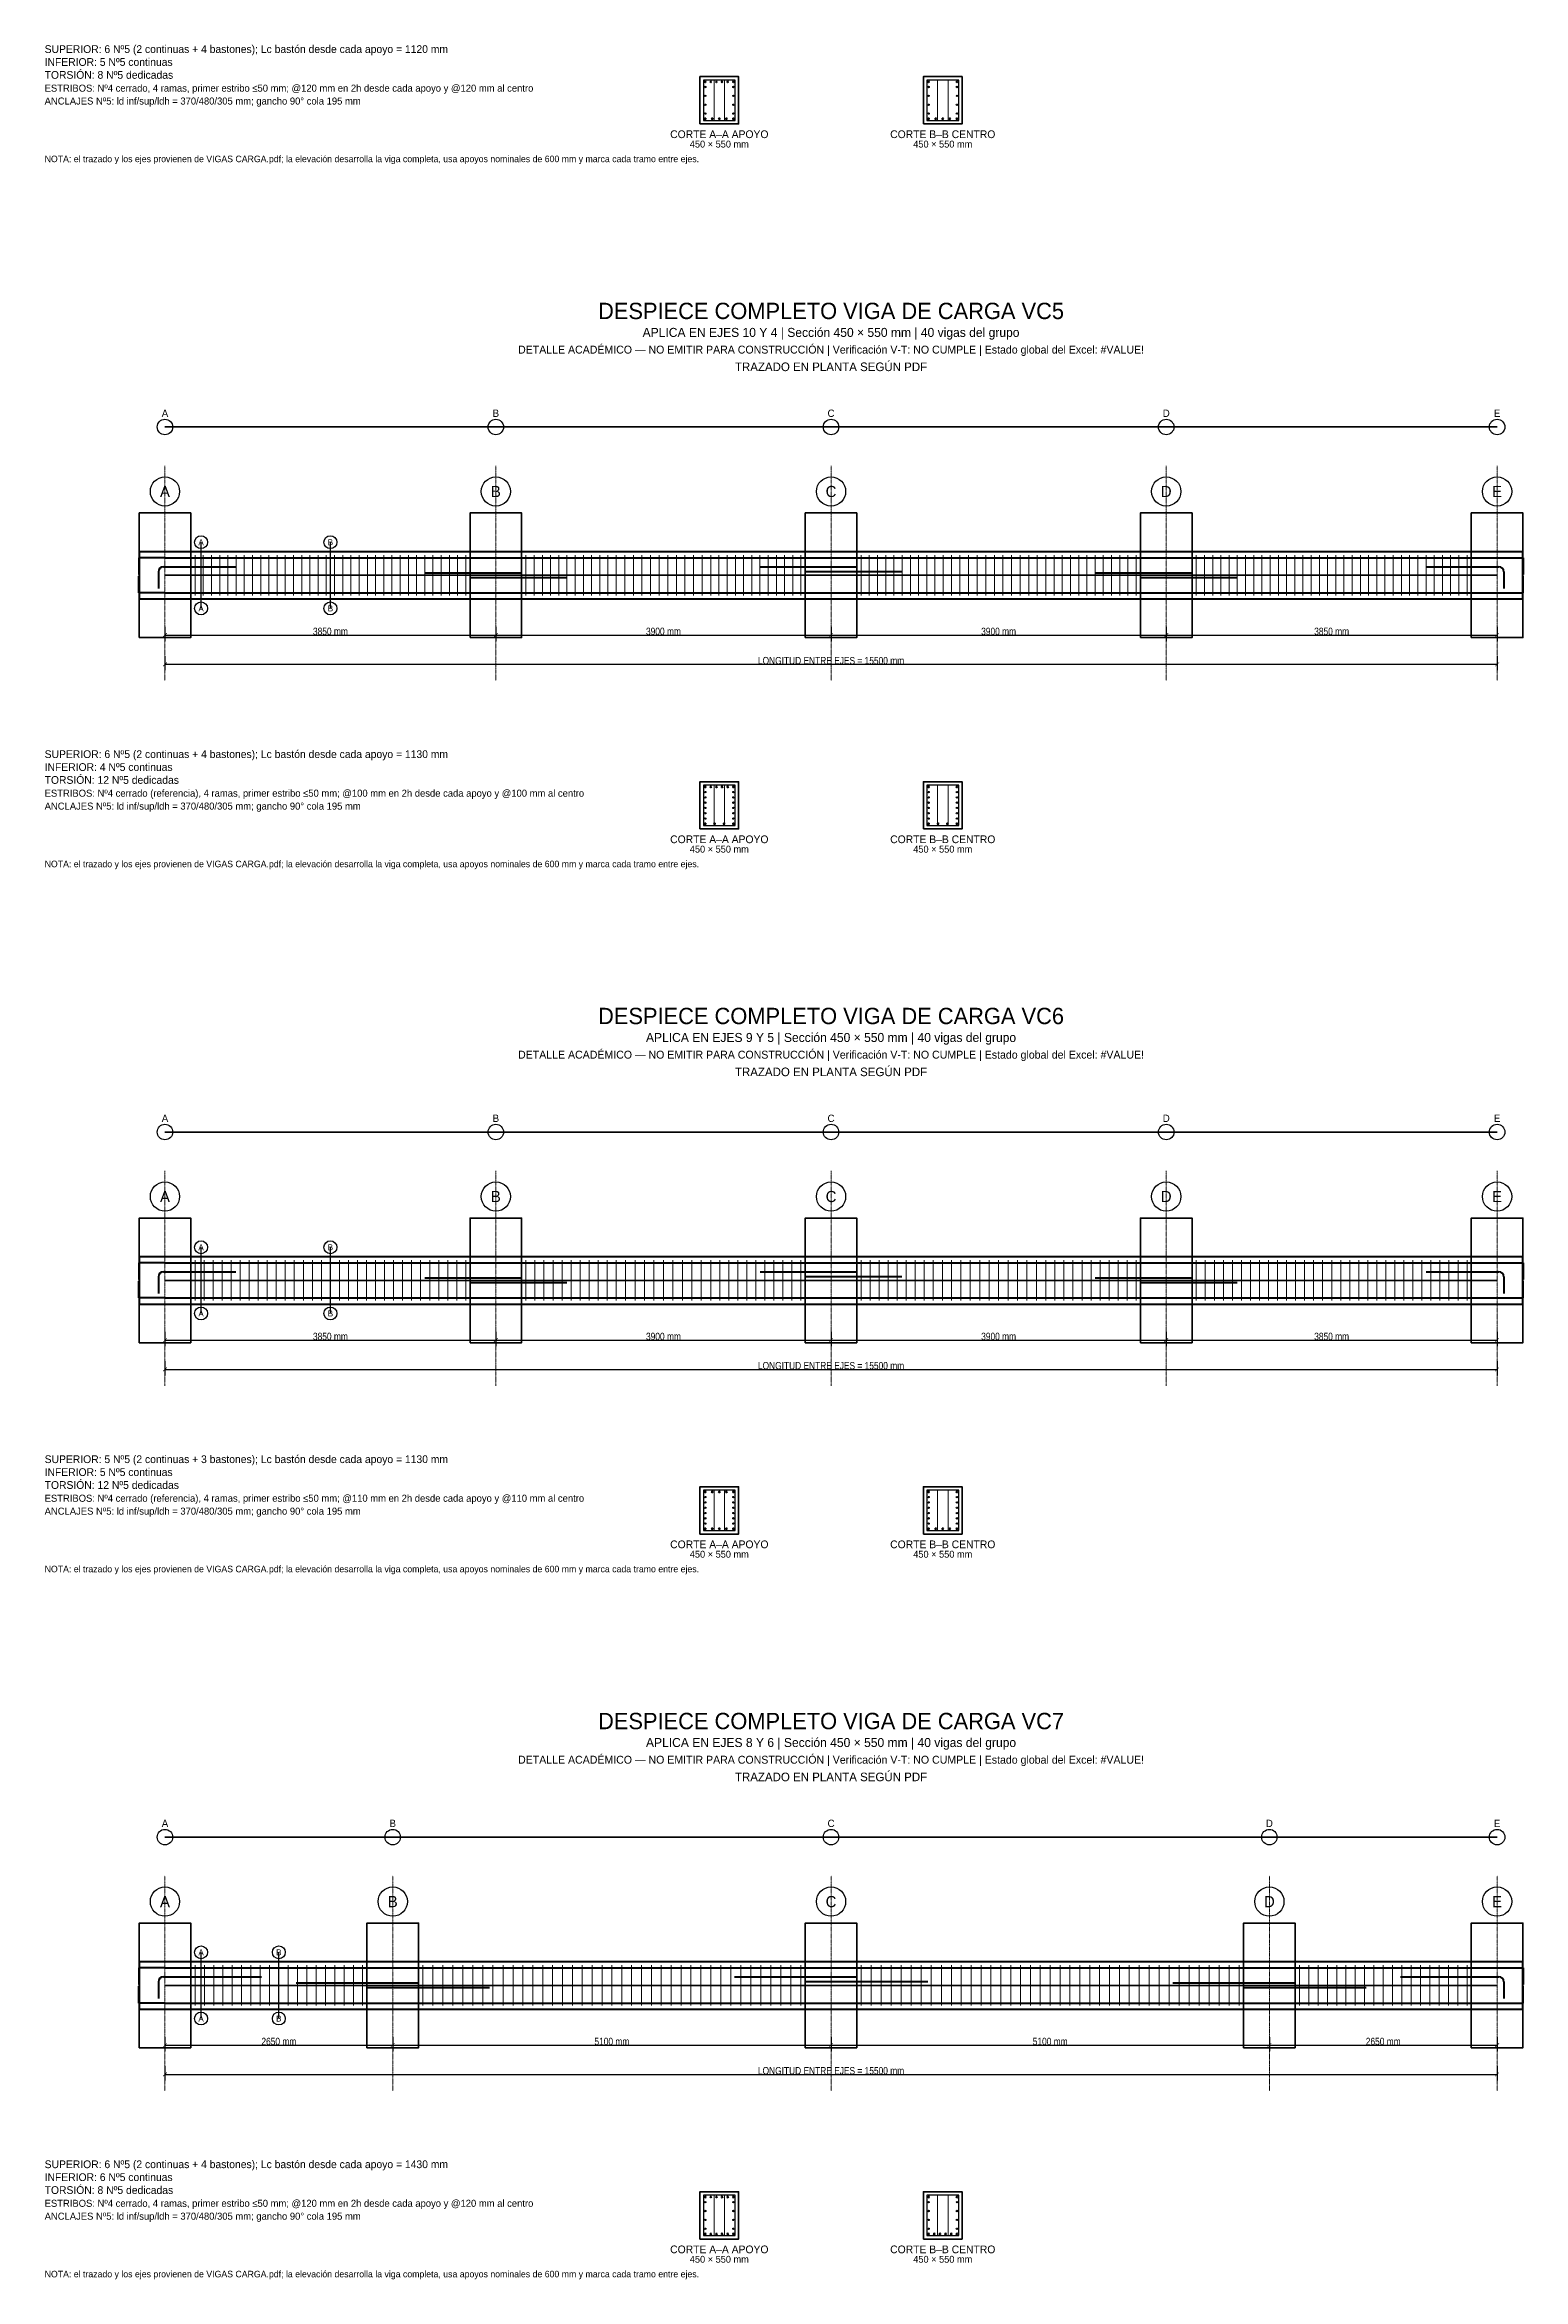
# Model space of a CAD drawing. Header units: millimetres. Extents: x 350 to 17620, y -49043 to 6748.
# Drawn here: x 350 to 17555, y -49043 to -23054 of the extents above; entities that cross this region are included whole.
import ezdxf
from ezdxf.enums import TextEntityAlignment as Align

# ---------------------------------------------------------------- set-up
doc = ezdxf.new("R2010")
doc.units = ezdxf.units.MM
doc.linetypes.add('CENTER', pattern=[5.08, 3.175, -0.635, 0.635, -0.635])
for name, color, linetype in [('COLUMNAS', 7, 'Continuous'), ('CORTES', 7, 'Continuous'), ('COTAS', 7, 'Continuous'), ('EJES', 7, 'Continuous'), ('ESTRIBOS', 7, 'Continuous'), ('REF_INF', 7, 'Continuous'), ('REF_SUP_BASTON', 7, 'Continuous'), ('REF_SUP_CONT', 7, 'Continuous'), ('REF_TORSION', 7, 'Continuous'), ('TEXTO', 7, 'Continuous'), ('TRAZADO_PLANTA', 7, 'Continuous'), ('VIGA', 7, 'Continuous')]:
    doc.layers.add(name, color=color, linetype=linetype)
doc.styles.add('OpenSansCondensed-Light', font='OpenSansCondensed-Light.ttf')
doc.dimstyles.new('EZDXF', dxfattribs={"dimtxt": 0.25, "dimasz": 0.175, "dimexe": 0.375, "dimexo": 0.125, "dimgap": 0.1, "dimtad": 1, "dimlfac": 100, "dimzin": 12, "dimdsep": 46, "dimtxsty": 'OpenSansCondensed-Light', "dimblk": 'ARCHTICK', "dimcen": 2.5, "dimazin": 3, "dimtfac": 0.5, "dimtmove": 2, "dimatfit": 3})

msp = doc.modelspace()

# ---------------------------------------------------------------- texts
at = {"layer": 'CORTES', "color": 7}
for s, height, p in [('CORTE A–A APOYO', 90, (8200, -24095)), ('CORTE B–B CENTRO', 90, (10800, -24095)), ('A', 70, (2170, -28840)), ('B', 70, (3675, -28840)), ('A', 70, (2170, -29610)), ('B', 70, (3675, -29610)), ('CORTE A–A APOYO', 90, (8200, -32295)), ('CORTE B–B CENTRO', 90, (10800, -32295)), ('A', 70, (2170, -37040)), ('B', 70, (3675, -37040)), ('A', 70, (2170, -37810)), ('B', 70, (3675, -37810)), ('CORTE A–A APOYO', 90, (8200, -40495)), ('CORTE B–B CENTRO', 90, (10800, -40495)), ('A', 70, (2170, -45240)), ('B', 70, (3075, -45240)), ('A', 70, (2170, -46010)), ('B', 70, (3075, -46010)), ('CORTE A–A APOYO', 90, (8200, -48695)), ('CORTE B–B CENTRO', 90, (10800, -48695))]:
    msp.add_text(s, height=height, dxfattribs=at).set_placement(p, align=Align.MIDDLE_CENTER)
at = {"layer": 'EJES', "color": 7}
for s, p in [('A', (1750, -28250)), ('B', (5600, -28250)), ('C', (9500, -28250)), ('D', (13400, -28250)), ('E', (17250, -28250)), ('C', (9500, -36450)), ('A', (1750, -36450)), ('B', (5600, -36450)), ('D', (13400, -36450)), ('E', (17250, -36450)), ('A', (1750, -44650)), ('B', (4400, -44650)), ('C', (9500, -44650)), ('D', (14600, -44650)), ('E', (17250, -44650))]:
    msp.add_text(s, height=130, dxfattribs=at).set_placement(p, align=Align.MIDDLE_CENTER)
at = {"layer": 'ESTRIBOS', "color": 7}
for s, p in [('ESTRIBOS: Nº4 cerrado, 4 ramas, primer estribo ≤50 mm; @120 mm en 2h desde cada apoyo y @120 mm al centro', (350, -23600)), ('ESTRIBOS: Nº4 cerrado (referencia), 4 ramas, primer estribo ≤50 mm; @100 mm en 2h desde cada apoyo y @100 mm al centro', (350, -31800)), ('ESTRIBOS: Nº4 cerrado (referencia), 4 ramas, primer estribo ≤50 mm; @110 mm en 2h desde cada apoyo y @110 mm al centro', (350, -40000)), ('ESTRIBOS: Nº4 cerrado, 4 ramas, primer estribo ≤50 mm; @120 mm en 2h desde cada apoyo y @120 mm al centro', (350, -48200))]:
    msp.add_text(s, height=82, dxfattribs=at).set_placement(p)
at = {"layer": 'REF_INF', "color": 7}
for s, p in [('INFERIOR: 5 Nº5 continuas', (350, -23300)), ('INFERIOR: 4 Nº5 continuas', (350, -31500)), ('INFERIOR: 5 Nº5 continuas', (350, -39700)), ('INFERIOR: 6 Nº5 continuas', (350, -47900))]:
    msp.add_text(s, height=90, dxfattribs=at).set_placement(p)
at = {"layer": 'REF_SUP_CONT', "color": 7}
for s, p in [('SUPERIOR: 6 Nº5 (2 continuas + 4 bastones); Lc bastón desde cada apoyo = 1120 mm', (350, -23150)), ('SUPERIOR: 6 Nº5 (2 continuas + 4 bastones); Lc bastón desde cada apoyo = 1130 mm', (350, -31350)), ('SUPERIOR: 5 Nº5 (2 continuas + 3 bastones); Lc bastón desde cada apoyo = 1130 mm', (350, -39550)), ('SUPERIOR: 6 Nº5 (2 continuas + 4 bastones); Lc bastón desde cada apoyo = 1430 mm', (350, -47750))]:
    msp.add_text(s, height=90, dxfattribs=at).set_placement(p)
at = {"layer": 'REF_TORSION', "color": 7}
for s, p in [('TORSIÓN: 8 Nº5 dedicadas', (350, -23450)), ('TORSIÓN: 12 Nº5 dedicadas', (350, -31650)), ('TORSIÓN: 12 Nº5 dedicadas', (350, -39850)), ('TORSIÓN: 8 Nº5 dedicadas', (350, -48050))]:
    msp.add_text(s, height=90, dxfattribs=at).set_placement(p)
at = {"layer": 'TEXTO', "color": 7}
for s, height, p in [('ANCLAJES Nº5: ld inf/sup/ldh = 370/480/305 mm; gancho 90° cola 195 mm', 82, (350, -23750)), ('NOTA: el trazado y los ejes provienen de VIGAS CARGA.pdf; la elevación desarrolla la viga completa, usa apoyos nominales de 600 mm y marca cada tramo entre ejes.', 76, (350, -24420)), ('ANCLAJES Nº5: ld inf/sup/ldh = 370/480/305 mm; gancho 90° cola 195 mm', 82, (350, -31950)), ('NOTA: el trazado y los ejes provienen de VIGAS CARGA.pdf; la elevación desarrolla la viga completa, usa apoyos nominales de 600 mm y marca cada tramo entre ejes.', 76, (350, -32620)), ('ANCLAJES Nº5: ld inf/sup/ldh = 370/480/305 mm; gancho 90° cola 195 mm', 82, (350, -40150)), ('NOTA: el trazado y los ejes provienen de VIGAS CARGA.pdf; la elevación desarrolla la viga completa, usa apoyos nominales de 600 mm y marca cada tramo entre ejes.', 76, (350, -40820)), ('ANCLAJES Nº5: ld inf/sup/ldh = 370/480/305 mm; gancho 90° cola 195 mm', 82, (350, -48350)), ('NOTA: el trazado y los ejes provienen de VIGAS CARGA.pdf; la elevación desarrolla la viga completa, usa apoyos nominales de 600 mm y marca cada tramo entre ejes.', 76, (350, -49020))]:
    msp.add_text(s, height=height, dxfattribs=at).set_placement(p)
for s, height, p in [('450 × 550 mm', 80, (8200, -24210)), ('450 × 550 mm', 80, (10800, -24210)), ('DESPIECE COMPLETO VIGA DE CARGA VC5', 190, (9500, -26150)), ('APLICA EN EJES 10 Y 4 | Sección 450 × 550 mm | 40 vigas del grupo', 105, (9500, -26400)), ('DETALLE ACADÉMICO — NO EMITIR PARA CONSTRUCCIÓN | Verificación V-T: NO CUMPLE | Estado global del Excel: #VALUE!', 92, (9500, -26600)), ('450 × 550 mm', 80, (8200, -32410)), ('450 × 550 mm', 80, (10800, -32410)), ('DESPIECE COMPLETO VIGA DE CARGA VC6', 190, (9500, -34350)), ('APLICA EN EJES 9 Y 5 | Sección 450 × 550 mm | 40 vigas del grupo', 105, (9500, -34600)), ('DETALLE ACADÉMICO — NO EMITIR PARA CONSTRUCCIÓN | Verificación V-T: NO CUMPLE | Estado global del Excel: #VALUE!', 92, (9500, -34800)), ('450 × 550 mm', 80, (8200, -40610)), ('450 × 550 mm', 80, (10800, -40610)), ('DESPIECE COMPLETO VIGA DE CARGA VC7', 190, (9500, -42550)), ('APLICA EN EJES 8 Y 6 | Sección 450 × 550 mm | 40 vigas del grupo', 105, (9500, -42800)), ('DETALLE ACADÉMICO — NO EMITIR PARA CONSTRUCCIÓN | Verificación V-T: NO CUMPLE | Estado global del Excel: #VALUE!', 92, (9500, -43000)), ('450 × 550 mm', 80, (8200, -48810)), ('450 × 550 mm', 80, (10800, -48810))]:
    msp.add_text(s, height=height, dxfattribs=at).set_placement(p, align=Align.MIDDLE_CENTER)
at = {"layer": 'TRAZADO_PLANTA', "color": 7}
for s, height, p in [('TRAZADO EN PLANTA SEGÚN PDF', 100, (9500, -26800)), ('A', 85, (1750, -27340)), ('B', 85, (5600, -27340)), ('C', 85, (9500, -27340)), ('D', 85, (13400, -27340)), ('E', 85, (17250, -27340)), ('TRAZADO EN PLANTA SEGÚN PDF', 100, (9500, -35000)), ('A', 85, (1750, -35540)), ('B', 85, (5600, -35540)), ('C', 85, (9500, -35540)), ('D', 85, (13400, -35540)), ('E', 85, (17250, -35540)), ('TRAZADO EN PLANTA SEGÚN PDF', 100, (9500, -43200)), ('A', 85, (1750, -43740)), ('B', 85, (4400, -43740)), ('C', 85, (9500, -43740)), ('D', 85, (14600, -43740)), ('E', 85, (17250, -43740))]:
    msp.add_text(s, height=height, dxfattribs=at).set_placement(p, align=Align.MIDDLE_CENTER)

# ---------------------------------------------------------------- blocks, each defined once
blk = doc.blocks.new('_ARCHTICK')
at = {"color": 0, "linetype": 'BYBLOCK', "const_width": 0.15}
blk.add_lwpolyline([(-0.5, -0.5), (0.5, 0.5)], dxfattribs=at)

# ---------------------------------------------------------------- dimensions: what is measured, and where the dimension line sits
at = {"layer": 'COTAS'}
for base, p1, p2, text in [((1750, -29920), (1750, -29800), (5600, -29800), '3850 mm'), ((1750, -30260), (1750, -30140), (17250, -30140), 'LONGITUD ENTRE EJES = 15500 mm'), ((5600, -29920), (5600, -29800), (9500, -29800), '3900 mm'), ((9500, -29920), (9500, -29800), (13400, -29800), '3900 mm'), ((13400, -29920), (13400, -29800), (17250, -29800), '3850 mm'), ((1750, -38120), (1750, -38000), (5600, -38000), '3850 mm'), ((1750, -38460), (1750, -38340), (17250, -38340), 'LONGITUD ENTRE EJES = 15500 mm'), ((5600, -38120), (5600, -38000), (9500, -38000), '3900 mm'), ((9500, -38120), (9500, -38000), (13400, -38000), '3900 mm'), ((13400, -38120), (13400, -38000), (17250, -38000), '3850 mm'), ((1750, -46320), (1750, -46200), (4400, -46200), '2650 mm'), ((1750, -46660), (1750, -46540), (17250, -46540), 'LONGITUD ENTRE EJES = 15500 mm'), ((4400, -46320), (4400, -46200), (9500, -46200), '5100 mm'), ((9500, -46320), (9500, -46200), (14600, -46200), '5100 mm'), ((14600, -46320), (14600, -46200), (17250, -46200), '2650 mm')]:
    msp.add_linear_dim(base=base, p1=p1, p2=p2, text=text, dimstyle='EZDXF', override={"dimtxt": 85, "dimasz": 45, "dimexe": 70, "dimexo": 25, "dimtad": 1, "dimclrd": 7, "dimclre": 7, "dimclrt": 7}, dxfattribs=at).render()

# ---------------------------------------------------------------- linework, layer by layer
at = {"layer": 'COLUMNAS', "color": 7, "lineweight": 35}
for points in [[(1450, -29950), (2050, -29950), (2050, -28500), (1450, -28500)], [(5300, -29950), (5900, -29950), (5900, -28500), (5300, -28500)], [(9200, -29950), (9800, -29950), (9800, -28500), (9200, -28500)], [(13100, -29950), (13700, -29950), (13700, -28500), (13100, -28500)], [(16950, -29950), (17550, -29950), (17550, -28500), (16950, -28500)], [(1450, -38150), (2050, -38150), (2050, -36700), (1450, -36700)], [(5300, -38150), (5900, -38150), (5900, -36700), (5300, -36700)], [(9200, -38150), (9800, -38150), (9800, -36700), (9200, -36700)], [(13100, -38150), (13700, -38150), (13700, -36700), (13100, -36700)], [(16950, -38150), (17550, -38150), (17550, -36700), (16950, -36700)], [(1450, -46350), (2050, -46350), (2050, -44900), (1450, -44900)], [(4100, -46350), (4700, -46350), (4700, -44900), (4100, -44900)], [(9200, -46350), (9800, -46350), (9800, -44900), (9200, -44900)], [(14300, -46350), (14900, -46350), (14900, -44900), (14300, -44900)], [(16950, -46350), (17550, -46350), (17550, -44900), (16950, -44900)]]:
    msp.add_lwpolyline(points, close=True, dxfattribs=at)
at = {"layer": 'CORTES', "color": 7, "lineweight": 25}
for p, q in [((2170, -29610), (2170, -28840)), ((3675, -29610), (3675, -28840)), ((2170, -37810), (2170, -37040)), ((3675, -37810), (3675, -37040)), ((2170, -46010), (2170, -45240)), ((3075, -46010), (3075, -45240))]:
    msp.add_line(p, q, dxfattribs=at)
for centre in [(2170, -28840), (3675, -28840), (2170, -29610), (3675, -29610), (2170, -37040), (3675, -37040), (2170, -37810), (3675, -37810), (2170, -45240), (3075, -45240), (2170, -46010), (3075, -46010)]:
    msp.add_circle(centre, 75, dxfattribs=at)
at = {"layer": 'EJES', "color": 7, "linetype": 'CENTER', "lineweight": 18}
for p, q in [((1750, -30450), (1750, -27950)), ((5600, -30450), (5600, -27950)), ((9500, -30450), (9500, -27950)), ((13400, -30450), (13400, -27950)), ((17250, -30450), (17250, -27950)), ((1750, -38650), (1750, -36150)), ((5600, -38650), (5600, -36150)), ((9500, -38650), (9500, -36150)), ((13400, -38650), (13400, -36150)), ((17250, -38650), (17250, -36150)), ((1750, -46850), (1750, -44350)), ((4400, -46850), (4400, -44350)), ((9500, -46850), (9500, -44350)), ((14600, -46850), (14600, -44350)), ((17250, -46850), (17250, -44350))]:
    msp.add_line(p, q, dxfattribs=at)
at = {"layer": 'EJES', "color": 7, "lineweight": 25}
for centre in [(1750, -28250), (5600, -28250), (9500, -28250), (13400, -28250), (17250, -28250), (1750, -36450), (5600, -36450), (9500, -36450), (13400, -36450), (17250, -36450), (1750, -44650), (4400, -44650), (9500, -44650), (14600, -44650), (17250, -44650)]:
    msp.add_circle(centre, 170, dxfattribs=at)
at = {"layer": 'ESTRIBOS', "color": 7, "lineweight": 20}
for p, q in [((8138.33333, -23935), (8138.33333, -23465)), ((8261.66667, -23935), (8261.66667, -23465)), ((10738.33333, -23935), (10738.33333, -23465)), ((10861.66667, -23935), (10861.66667, -23465)), ((8138.33333, -32135), (8138.33333, -31665)), ((8261.66667, -32135), (8261.66667, -31665)), ((10738.33333, -32135), (10738.33333, -31665)), ((10861.66667, -32135), (10861.66667, -31665)), ((8138.33333, -40335), (8138.33333, -39865)), ((8261.66667, -40335), (8261.66667, -39865)), ((10738.33333, -40335), (10738.33333, -39865)), ((10861.66667, -40335), (10861.66667, -39865)), ((8138.33333, -48535), (8138.33333, -48065)), ((8261.66667, -48535), (8261.66667, -48065)), ((10738.33333, -48535), (10738.33333, -48065)), ((10861.66667, -48535), (10861.66667, -48065))]:
    msp.add_line(p, q, dxfattribs=at)
at = {"layer": 'ESTRIBOS', "color": 7, "lineweight": 15}
for p, q in [((2100, -29460), (2100, -28990)), ((2195.45455, -29460), (2195.45455, -28990)), ((2290.90909, -29460), (2290.90909, -28990)), ((2386.36364, -29460), (2386.36364, -28990)), ((2481.81818, -29460), (2481.81818, -28990)), ((2577.27273, -29460), (2577.27273, -28990)), ((2672.72727, -29460), (2672.72727, -28990)), ((2768.18182, -29460), (2768.18182, -28990)), ((2863.63636, -29460), (2863.63636, -28990)), ((2959.09091, -29460), (2959.09091, -28990)), ((3054.54545, -29460), (3054.54545, -28990)), ((3150, -29460), (3150, -28990)), ((3245.45455, -29460), (3245.45455, -28990)), ((3340.90909, -29460), (3340.90909, -28990)), ((3436.36364, -29460), (3436.36364, -28990)), ((3531.81818, -29460), (3531.81818, -28990)), ((3627.27273, -29460), (3627.27273, -28990)), ((3722.72727, -29460), (3722.72727, -28990)), ((3818.18182, -29460), (3818.18182, -28990)), ((3913.63636, -29460), (3913.63636, -28990)), ((4009.09091, -29460), (4009.09091, -28990)), ((4104.54546, -29460), (4104.54546, -28990)), ((4200, -29460), (4200, -28990)), ((4295.45454, -29460), (4295.45454, -28990)), ((4390.90909, -29460), (4390.90909, -28990)), ((4486.36364, -29460), (4486.36364, -28990)), ((4581.81818, -29460), (4581.81818, -28990)), ((4677.27273, -29460), (4677.27273, -28990)), ((4772.72727, -29460), (4772.72727, -28990)), ((4868.18182, -29460), (4868.18182, -28990)), ((4963.63636, -29460), (4963.63636, -28990)), ((5059.09091, -29460), (5059.09091, -28990)), ((5154.54546, -29460), (5154.54546, -28990)), ((5250, -29460), (5250, -28990)), ((5950, -29460), (5950, -28990)), ((6045.45454, -29460), (6045.45454, -28990)), ((6140.90909, -29460), (6140.90909, -28990)), ((6236.36364, -29460), (6236.36364, -28990)), ((6331.81818, -29460), (6331.81818, -28990)), ((6427.27273, -29460), (6427.27273, -28990)), ((6522.72727, -29460), (6522.72727, -28990)), ((6618.18182, -29460), (6618.18182, -28990)), ((6713.63636, -29460), (6713.63636, -28990)), ((6809.09091, -29460), (6809.09091, -28990)), ((6904.54546, -29460), (6904.54546, -28990)), ((7000, -29460), (7000, -28990)), ((7100, -29460), (7100, -28990)), ((7200, -29460), (7200, -28990)), ((7300, -29460), (7300, -28990)), ((7400, -29460), (7400, -28990)), ((7500, -29460), (7500, -28990)), ((7600, -29460), (7600, -28990)), ((7700, -29460), (7700, -28990)), ((7800, -29460), (7800, -28990)), ((7900, -29460), (7900, -28990)), ((8000, -29460), (8000, -28990)), ((8100, -29460), (8100, -28990)), ((8195.45455, -29460), (8195.45455, -28990)), ((8290.90909, -29460), (8290.90909, -28990)), ((8386.36364, -29460), (8386.36364, -28990)), ((8481.81818, -29460), (8481.81818, -28990)), ((8577.27273, -29460), (8577.27273, -28990)), ((8672.72727, -29460), (8672.72727, -28990)), ((8768.18182, -29460), (8768.18182, -28990)), ((8863.63636, -29460), (8863.63636, -28990)), ((8959.09091, -29460), (8959.09091, -28990)), ((9054.54545, -29460), (9054.54545, -28990)), ((9150, -29460), (9150, -28990)), ((9850, -29460), (9850, -28990)), ((9945.45455, -29460), (9945.45455, -28990)), ((10040.90909, -29460), (10040.90909, -28990)), ((10136.36364, -29460), (10136.36364, -28990)), ((10231.81818, -29460), (10231.81818, -28990)), ((10327.27273, -29460), (10327.27273, -28990)), ((10422.72727, -29460), (10422.72727, -28990)), ((10518.18182, -29460), (10518.18182, -28990)), ((10613.63636, -29460), (10613.63636, -28990)), ((10709.09091, -29460), (10709.09091, -28990)), ((10804.54545, -29460), (10804.54545, -28990)), ((10900, -29460), (10900, -28990)), ((11000, -29460), (11000, -28990)), ((11100, -29460), (11100, -28990)), ((11200, -29460), (11200, -28990)), ((11300, -29460), (11300, -28990)), ((11400, -29460), (11400, -28990)), ((11500, -29460), (11500, -28990)), ((11600, -29460), (11600, -28990)), ((11700, -29460), (11700, -28990)), ((11800, -29460), (11800, -28990)), ((11900, -29460), (11900, -28990)), ((12000, -29460), (12000, -28990)), ((12095.45455, -29460), (12095.45455, -28990)), ((12190.90909, -29460), (12190.90909, -28990)), ((12286.36364, -29460), (12286.36364, -28990)), ((12381.81818, -29460), (12381.81818, -28990)), ((12477.27273, -29460), (12477.27273, -28990)), ((12572.72727, -29460), (12572.72727, -28990)), ((12668.18182, -29460), (12668.18182, -28990)), ((12763.63636, -29460), (12763.63636, -28990)), ((12859.09091, -29460), (12859.09091, -28990)), ((12954.54545, -29460), (12954.54545, -28990)), ((13050, -29460), (13050, -28990)), ((13750, -29460), (13750, -28990)), ((13845.45455, -29460), (13845.45455, -28990)), ((13940.90909, -29460), (13940.90909, -28990)), ((14036.36364, -29460), (14036.36364, -28990)), ((14131.81818, -29460), (14131.81818, -28990)), ((14227.27273, -29460), (14227.27273, -28990)), ((14322.72727, -29460), (14322.72727, -28990)), ((14418.18182, -29460), (14418.18182, -28990)), ((14513.63636, -29460), (14513.63636, -28990)), ((14609.09091, -29460), (14609.09091, -28990)), ((14704.54545, -29460), (14704.54545, -28990)), ((14800, -29460), (14800, -28990)), ((14895.45455, -29460), (14895.45455, -28990)), ((14990.90909, -29460), (14990.90909, -28990)), ((15086.36364, -29460), (15086.36364, -28990)), ((15181.81818, -29460), (15181.81818, -28990)), ((15277.27273, -29460), (15277.27273, -28990)), ((15372.72727, -29460), (15372.72727, -28990)), ((15468.18182, -29460), (15468.18182, -28990)), ((15563.63636, -29460), (15563.63636, -28990)), ((15659.09091, -29460), (15659.09091, -28990)), ((15754.54545, -29460), (15754.54545, -28990)), ((15850, -29460), (15850, -28990)), ((15945.45455, -29460), (15945.45455, -28990)), ((16040.90909, -29460), (16040.90909, -28990)), ((16136.36364, -29460), (16136.36364, -28990)), ((16231.81818, -29460), (16231.81818, -28990)), ((16327.27273, -29460), (16327.27273, -28990)), ((16422.72727, -29460), (16422.72727, -28990)), ((16518.18182, -29460), (16518.18182, -28990)), ((16613.63636, -29460), (16613.63636, -28990)), ((16709.09091, -29460), (16709.09091, -28990)), ((16804.54545, -29460), (16804.54545, -28990)), ((16900, -29460), (16900, -28990)), ((2100, -37660), (2100, -37190)), ((2205, -37660), (2205, -37190)), ((2310, -37660), (2310, -37190)), ((2415, -37660), (2415, -37190)), ((2520, -37660), (2520, -37190)), ((2625, -37660), (2625, -37190)), ((2730, -37660), (2730, -37190)), ((2835, -37660), (2835, -37190)), ((2940, -37660), (2940, -37190)), ((3045, -37660), (3045, -37190)), ((3150, -37660), (3150, -37190)), ((3255, -37660), (3255, -37190)), ((3360, -37660), (3360, -37190)), ((3465, -37660), (3465, -37190)), ((3570, -37660), (3570, -37190)), ((3675, -37660), (3675, -37190)), ((3780, -37660), (3780, -37190)), ((3885, -37660), (3885, -37190)), ((3990, -37660), (3990, -37190)), ((4095, -37660), (4095, -37190)), ((4200, -37660), (4200, -37190)), ((4305, -37660), (4305, -37190)), ((4410, -37660), (4410, -37190)), ((4515, -37660), (4515, -37190)), ((4620, -37660), (4620, -37190)), ((4725, -37660), (4725, -37190)), ((4830, -37660), (4830, -37190)), ((4935, -37660), (4935, -37190)), ((5040, -37660), (5040, -37190)), ((5145, -37660), (5145, -37190)), ((5250, -37660), (5250, -37190)), ((5950, -37660), (5950, -37190)), ((6055, -37660), (6055, -37190)), ((6160, -37660), (6160, -37190)), ((6265, -37660), (6265, -37190)), ((6370, -37660), (6370, -37190)), ((6475, -37660), (6475, -37190)), ((6580, -37660), (6580, -37190)), ((6685, -37660), (6685, -37190)), ((6790, -37660), (6790, -37190)), ((6895, -37660), (6895, -37190)), ((7000, -37660), (7000, -37190)), ((7110, -37660), (7110, -37190)), ((7220, -37660), (7220, -37190)), ((7330, -37660), (7330, -37190)), ((7440, -37660), (7440, -37190)), ((7550, -37660), (7550, -37190)), ((7660, -37660), (7660, -37190)), ((7770, -37660), (7770, -37190)), ((7880, -37660), (7880, -37190)), ((7990, -37660), (7990, -37190)), ((8100, -37660), (8100, -37190)), ((8205, -37660), (8205, -37190)), ((8310, -37660), (8310, -37190)), ((8415, -37660), (8415, -37190)), ((8520, -37660), (8520, -37190)), ((8625, -37660), (8625, -37190)), ((8730, -37660), (8730, -37190)), ((8835, -37660), (8835, -37190)), ((8940, -37660), (8940, -37190)), ((9045, -37660), (9045, -37190)), ((9150, -37660), (9150, -37190)), ((9850, -37660), (9850, -37190)), ((9955, -37660), (9955, -37190)), ((10060, -37660), (10060, -37190)), ((10165, -37660), (10165, -37190)), ((10270, -37660), (10270, -37190)), ((10375, -37660), (10375, -37190)), ((10480, -37660), (10480, -37190)), ((10585, -37660), (10585, -37190)), ((10690, -37660), (10690, -37190)), ((10795, -37660), (10795, -37190)), ((10900, -37660), (10900, -37190)), ((11010, -37660), (11010, -37190)), ((11120, -37660), (11120, -37190)), ((11230, -37660), (11230, -37190)), ((11340, -37660), (11340, -37190)), ((11450, -37660), (11450, -37190)), ((11560, -37660), (11560, -37190)), ((11670, -37660), (11670, -37190)), ((11780, -37660), (11780, -37190)), ((11890, -37660), (11890, -37190)), ((12000, -37660), (12000, -37190)), ((12105, -37660), (12105, -37190)), ((12210, -37660), (12210, -37190)), ((12315, -37660), (12315, -37190)), ((12420, -37660), (12420, -37190)), ((12525, -37660), (12525, -37190)), ((12630, -37660), (12630, -37190)), ((12735, -37660), (12735, -37190)), ((12840, -37660), (12840, -37190)), ((12945, -37660), (12945, -37190)), ((13050, -37660), (13050, -37190)), ((13750, -37660), (13750, -37190)), ((13855, -37660), (13855, -37190)), ((13960, -37660), (13960, -37190)), ((14065, -37660), (14065, -37190)), ((14170, -37660), (14170, -37190)), ((14275, -37660), (14275, -37190)), ((14380, -37660), (14380, -37190)), ((14485, -37660), (14485, -37190)), ((14590, -37660), (14590, -37190)), ((14695, -37660), (14695, -37190)), ((14800, -37660), (14800, -37190)), ((14905, -37660), (14905, -37190)), ((15010, -37660), (15010, -37190)), ((15115, -37660), (15115, -37190)), ((15220, -37660), (15220, -37190)), ((15325, -37660), (15325, -37190)), ((15430, -37660), (15430, -37190)), ((15535, -37660), (15535, -37190)), ((15640, -37660), (15640, -37190)), ((15745, -37660), (15745, -37190)), ((15850, -37660), (15850, -37190)), ((15955, -37660), (15955, -37190)), ((16060, -37660), (16060, -37190)), ((16165, -37660), (16165, -37190)), ((16270, -37660), (16270, -37190)), ((16375, -37660), (16375, -37190)), ((16480, -37660), (16480, -37190)), ((16585, -37660), (16585, -37190)), ((16690, -37660), (16690, -37190)), ((16795, -37660), (16795, -37190)), ((16900, -37660), (16900, -37190)), ((2100, -45860), (2100, -45390)), ((2208.33333, -45860), (2208.33333, -45390)), ((2316.66667, -45860), (2316.66667, -45390)), ((2425, -45860), (2425, -45390)), ((2533.33333, -45860), (2533.33333, -45390)), ((2641.66667, -45860), (2641.66667, -45390)), ((2750, -45860), (2750, -45390)), ((2858.33333, -45860), (2858.33333, -45390)), ((2966.66667, -45860), (2966.66667, -45390)), ((3075, -45860), (3075, -45390)), ((3183.33333, -45860), (3183.33333, -45390)), ((3291.66667, -45860), (3291.66667, -45390)), ((3400, -45860), (3400, -45390)), ((3508.33333, -45860), (3508.33333, -45390)), ((3616.66667, -45860), (3616.66667, -45390)), ((3725, -45860), (3725, -45390)), ((3833.33333, -45860), (3833.33333, -45390)), ((3941.66667, -45860), (3941.66667, -45390)), ((4050, -45860), (4050, -45390)), ((4750, -45860), (4750, -45390)), ((4866.66667, -45860), (4866.66667, -45390)), ((4983.33333, -45860), (4983.33333, -45390)), ((5100, -45860), (5100, -45390)), ((5216.66667, -45860), (5216.66667, -45390)), ((5333.33333, -45860), (5333.33333, -45390)), ((5450, -45860), (5450, -45390)), ((5566.66667, -45860), (5566.66667, -45390)), ((5683.33333, -45860), (5683.33333, -45390)), ((5800, -45860), (5800, -45390)), ((5915, -45860), (5915, -45390)), ((6030, -45860), (6030, -45390)), ((6145, -45860), (6145, -45390)), ((6260, -45860), (6260, -45390)), ((6375, -45860), (6375, -45390)), ((6490, -45860), (6490, -45390)), ((6605, -45860), (6605, -45390)), ((6720, -45860), (6720, -45390)), ((6835, -45860), (6835, -45390)), ((6950, -45860), (6950, -45390)), ((7065, -45860), (7065, -45390)), ((7180, -45860), (7180, -45390)), ((7295, -45860), (7295, -45390)), ((7410, -45860), (7410, -45390)), ((7525, -45860), (7525, -45390)), ((7640, -45860), (7640, -45390)), ((7755, -45860), (7755, -45390)), ((7870, -45860), (7870, -45390)), ((7985, -45860), (7985, -45390)), ((8100, -45860), (8100, -45390)), ((8216.66667, -45860), (8216.66667, -45390)), ((8333.33333, -45860), (8333.33333, -45390)), ((8450, -45860), (8450, -45390)), ((8566.66667, -45860), (8566.66667, -45390)), ((8683.33333, -45860), (8683.33333, -45390)), ((8800, -45860), (8800, -45390)), ((8916.66667, -45860), (8916.66667, -45390)), ((9033.33333, -45860), (9033.33333, -45390)), ((9150, -45860), (9150, -45390)), ((9850, -45860), (9850, -45390)), ((9966.66667, -45860), (9966.66667, -45390)), ((10083.33333, -45860), (10083.33333, -45390)), ((10200, -45860), (10200, -45390)), ((10316.66667, -45860), (10316.66667, -45390)), ((10433.33333, -45860), (10433.33333, -45390)), ((10550, -45860), (10550, -45390)), ((10666.66667, -45860), (10666.66667, -45390)), ((10783.33333, -45860), (10783.33333, -45390)), ((10900, -45860), (10900, -45390)), ((11015, -45860), (11015, -45390)), ((11130, -45860), (11130, -45390)), ((11245, -45860), (11245, -45390)), ((11360, -45860), (11360, -45390)), ((11475, -45860), (11475, -45390)), ((11590, -45860), (11590, -45390)), ((11705, -45860), (11705, -45390)), ((11820, -45860), (11820, -45390)), ((11935, -45860), (11935, -45390)), ((12050, -45860), (12050, -45390)), ((12165, -45860), (12165, -45390)), ((12280, -45860), (12280, -45390)), ((12395, -45860), (12395, -45390)), ((12510, -45860), (12510, -45390)), ((12625, -45860), (12625, -45390)), ((12740, -45860), (12740, -45390)), ((12855, -45860), (12855, -45390)), ((12970, -45860), (12970, -45390)), ((13085, -45860), (13085, -45390)), ((13200, -45860), (13200, -45390)), ((13316.66667, -45860), (13316.66667, -45390)), ((13433.33333, -45860), (13433.33333, -45390)), ((13550, -45860), (13550, -45390)), ((13666.66667, -45860), (13666.66667, -45390)), ((13783.33333, -45860), (13783.33333, -45390)), ((13900, -45860), (13900, -45390)), ((14016.66667, -45860), (14016.66667, -45390)), ((14133.33333, -45860), (14133.33333, -45390)), ((14250, -45860), (14250, -45390)), ((14950, -45860), (14950, -45390)), ((15058.33333, -45860), (15058.33333, -45390)), ((15166.66667, -45860), (15166.66667, -45390)), ((15275, -45860), (15275, -45390)), ((15383.33333, -45860), (15383.33333, -45390)), ((15491.66667, -45860), (15491.66667, -45390)), ((15600, -45860), (15600, -45390)), ((15708.33333, -45860), (15708.33333, -45390)), ((15816.66667, -45860), (15816.66667, -45390)), ((15925, -45860), (15925, -45390)), ((16033.33333, -45860), (16033.33333, -45390)), ((16141.66667, -45860), (16141.66667, -45390)), ((16250, -45860), (16250, -45390)), ((16358.33333, -45860), (16358.33333, -45390)), ((16466.66667, -45860), (16466.66667, -45390)), ((16575, -45860), (16575, -45390)), ((16683.33333, -45860), (16683.33333, -45390)), ((16791.66667, -45860), (16791.66667, -45390)), ((16900, -45860), (16900, -45390))]:
    msp.add_line(p, q, dxfattribs=at)
at = {"layer": 'ESTRIBOS', "color": 7, "lineweight": 25}
for points in [[(8015, -23935), (8385, -23935), (8385, -23465), (8015, -23465)], [(10615, -23935), (10985, -23935), (10985, -23465), (10615, -23465)], [(8015, -32135), (8385, -32135), (8385, -31665), (8015, -31665)], [(10615, -32135), (10985, -32135), (10985, -31665), (10615, -31665)], [(8015, -40335), (8385, -40335), (8385, -39865), (8015, -39865)], [(10615, -40335), (10985, -40335), (10985, -39865), (10615, -39865)], [(8015, -48535), (8385, -48535), (8385, -48065), (8015, -48065)], [(10615, -48535), (10985, -48535), (10985, -48065), (10615, -48065)]]:
    msp.add_lwpolyline(points, close=True, dxfattribs=at)
at = {"layer": 'REF_INF', "color": 7, "lineweight": 40}
for p, q in [((1445, -29430), (1445, -29235)), ((17555, -29430), (17555, -29235)), ((1750, -29430), (1445, -29430)), ((1750, -29430), (17250, -29430)), ((17250, -29430), (17555, -29430)), ((1445, -37630), (1445, -37435)), ((1750, -37630), (1445, -37630)), ((1750, -37630), (17250, -37630)), ((17250, -37630), (17555, -37630)), ((17555, -37630), (17555, -37435)), ((1445, -45830), (1445, -45635)), ((17555, -45830), (17555, -45635)), ((1750, -45830), (1445, -45830)), ((1750, -45830), (17250, -45830)), ((17250, -45830), (17555, -45830))]:
    msp.add_line(p, q, dxfattribs=at)
at = {"layer": 'REF_INF', "color": 7, "lineweight": 35}
for centre in [(8035.65, -23914.35), (8117.825, -23914.35), (8200, -23914.35), (8282.175, -23914.35), (8364.35, -23914.35), (10635.65, -23914.35), (10717.825, -23914.35), (10800, -23914.35), (10882.175, -23914.35), (10964.35, -23914.35), (8035.65, -32114.35), (8145.21667, -32114.35), (8254.78333, -32114.35), (8364.35, -32114.35), (10635.65, -32114.35), (10745.21667, -32114.35), (10854.78333, -32114.35), (10964.35, -32114.35), (8035.65, -40314.35), (8117.825, -40314.35), (8200, -40314.35), (8282.175, -40314.35), (8364.35, -40314.35), (10635.65, -40314.35), (10717.825, -40314.35), (10800, -40314.35), (10882.175, -40314.35), (10964.35, -40314.35), (8035.65, -48514.35), (8101.39, -48514.35), (8167.13, -48514.35), (8232.87, -48514.35), (8298.61, -48514.35), (8364.35, -48514.35), (10635.65, -48514.35), (10701.39, -48514.35), (10767.13, -48514.35), (10832.87, -48514.35), (10898.61, -48514.35), (10964.35, -48514.35)]:
    msp.add_circle(centre, 7.95, dxfattribs=at)
at = {"layer": 'REF_SUP_BASTON', "color": 7, "lineweight": 40}
for p, q in [((1673.07765, -29182.95), (1673.07765, -29377.95)), ((1731.02765, -29125), (2575, -29125)), ((4775, -29195), (5905, -29195)), ((5295, -29250), (6425, -29250)), ((8675, -29125), (9805, -29125)), ((9195, -29180), (10325, -29180)), ((12575, -29195), (13705, -29195)), ((13095, -29250), (14225, -29250)), ((16425, -29125), (17268.97235, -29125)), ((17326.92235, -29182.95), (17326.92235, -29377.95)), ((1673.07765, -37382.95), (1673.07765, -37577.95)), ((1731.02765, -37325), (2575, -37325)), ((4775, -37395), (5905, -37395)), ((8675, -37325), (9805, -37325)), ((9195, -37380), (10325, -37380)), ((12575, -37395), (13705, -37395)), ((16425, -37325), (17268.97235, -37325)), ((17326.92235, -37382.95), (17326.92235, -37577.95)), ((5295, -37450), (6425, -37450)), ((13095, -37450), (14225, -37450)), ((1673.07765, -45582.95), (1673.07765, -45777.95)), ((1731.02765, -45525), (2875, -45525)), ((3275, -45595), (4705, -45595)), ((4095, -45650), (5525, -45650)), ((8375, -45525), (9805, -45525)), ((9195, -45580), (10625, -45580)), ((13475, -45595), (14905, -45595)), ((14295, -45650), (15725, -45650)), ((16125, -45525), (17268.97235, -45525)), ((17326.92235, -45582.95), (17326.92235, -45777.95))]:
    msp.add_line(p, q, dxfattribs=at)
for centre, start, end in [((1731.02765, -29182.95), 90, 180), ((17268.97235, -29182.95), 0, 90), ((1731.02765, -37382.95), 90, 180), ((17268.97235, -37382.95), 0, 90), ((1731.02765, -45582.95), 90, 180), ((17268.97235, -45582.95), 0, 90)]:
    msp.add_arc(centre, 57.95, start, end, dxfattribs=at)
at = {"layer": 'REF_SUP_CONT', "color": 7, "lineweight": 40}
for p, q in [((1750, -29020), (1445, -29020)), ((1445, -29020), (1445, -29215)), ((1750, -29020), (17250, -29020)), ((17250, -29020), (17555, -29020)), ((17555, -29020), (17555, -29215)), ((1750, -37220), (1445, -37220)), ((1445, -37220), (1445, -37415)), ((1750, -37220), (17250, -37220)), ((17250, -37220), (17555, -37220)), ((17555, -37220), (17555, -37415)), ((1750, -45420), (1445, -45420)), ((1445, -45420), (1445, -45615)), ((1750, -45420), (17250, -45420)), ((17250, -45420), (17555, -45420)), ((17555, -45420), (17555, -45615))]:
    msp.add_line(p, q, dxfattribs=at)
at = {"layer": 'REF_SUP_CONT', "color": 7, "lineweight": 35}
for centre in [(8035.65, -23485.65), (8101.39, -23485.65), (8167.13, -23485.65), (8232.87, -23485.65), (8298.61, -23485.65), (8364.35, -23485.65), (10635.65, -23485.65), (10964.35, -23485.65), (8035.65, -31685.65), (8101.39, -31685.65), (8167.13, -31685.65), (8232.87, -31685.65), (8298.61, -31685.65), (8364.35, -31685.65), (10635.65, -31685.65), (10964.35, -31685.65), (8035.65, -39885.65), (8117.825, -39885.65), (8200, -39885.65), (8282.175, -39885.65), (8364.35, -39885.65), (10635.65, -39885.65), (10964.35, -39885.65), (8035.65, -48085.65), (8101.39, -48085.65), (8167.13, -48085.65), (8232.87, -48085.65), (8298.61, -48085.65), (8364.35, -48085.65), (10635.65, -48085.65), (10964.35, -48085.65)]:
    msp.add_circle(centre, 7.95, dxfattribs=at)
at = {"layer": 'REF_TORSION', "color": 7, "lineweight": 35}
for p, q in [((1750, -29225), (17250, -29225)), ((1750, -37425), (17250, -37425)), ((1750, -45625), (17250, -45625))]:
    msp.add_line(p, q, dxfattribs=at)
at = {"layer": 'REF_TORSION', "color": 7, "lineweight": 30}
for centre in [(8035.65, -23545.65), (8035.65, -23648.55), (8364.35, -23545.65), (8364.35, -23648.55), (10635.65, -23545.65), (10635.65, -23648.55), (10964.35, -23545.65), (10964.35, -23648.55), (8035.65, -23751.45), (8035.65, -23854.35), (8364.35, -23751.45), (8364.35, -23854.35), (10635.65, -23751.45), (10635.65, -23854.35), (10964.35, -23751.45), (10964.35, -23854.35), (8035.65, -31745.65), (8035.65, -31807.39), (8035.65, -31869.13), (8035.65, -31930.87), (8364.35, -31745.65), (8364.35, -31807.39), (8364.35, -31869.13), (8364.35, -31930.87), (10635.65, -31745.65), (10635.65, -31807.39), (10635.65, -31869.13), (10635.65, -31930.87), (10964.35, -31745.65), (10964.35, -31807.39), (10964.35, -31869.13), (10964.35, -31930.87), (8035.65, -31992.61), (8035.65, -32054.35), (8364.35, -31992.61), (8364.35, -32054.35), (10635.65, -31992.61), (10635.65, -32054.35), (10964.35, -31992.61), (10964.35, -32054.35), (8035.65, -39945.65), (8035.65, -40007.39), (8364.35, -39945.65), (8364.35, -40007.39), (10635.65, -39945.65), (10635.65, -40007.39), (10964.35, -39945.65), (10964.35, -40007.39), (8035.65, -40069.13), (8035.65, -40130.87), (8035.65, -40192.61), (8035.65, -40254.35), (8364.35, -40069.13), (8364.35, -40130.87), (8364.35, -40192.61), (8364.35, -40254.35), (10635.65, -40069.13), (10635.65, -40130.87), (10635.65, -40192.61), (10635.65, -40254.35), (10964.35, -40069.13), (10964.35, -40130.87), (10964.35, -40192.61), (10964.35, -40254.35), (8035.65, -48145.65), (8035.65, -48248.55), (8364.35, -48145.65), (8364.35, -48248.55), (10635.65, -48145.65), (10635.65, -48248.55), (10964.35, -48145.65), (10964.35, -48248.55), (8035.65, -48351.45), (8035.65, -48454.35), (8364.35, -48351.45), (8364.35, -48454.35), (10635.65, -48351.45), (10635.65, -48454.35), (10964.35, -48351.45), (10964.35, -48454.35)]:
    msp.add_circle(centre, 7.95, dxfattribs=at)
at = {"layer": 'TRAZADO_PLANTA', "color": 7, "lineweight": 35}
for points in [[(1750, -27500), (5600, -27500), (9500, -27500), (13400, -27500), (17250, -27500)], [(1750, -35700), (5600, -35700), (9500, -35700), (13400, -35700), (17250, -35700)], [(1750, -43900), (4400, -43900), (9500, -43900), (14600, -43900), (17250, -43900)]]:
    msp.add_lwpolyline(points, dxfattribs=at)
at = {"layer": 'TRAZADO_PLANTA', "color": 7, "lineweight": 25}
for centre in [(1750, -27500), (5600, -27500), (9500, -27500), (13400, -27500), (17250, -27500), (1750, -35700), (5600, -35700), (9500, -35700), (13400, -35700), (17250, -35700), (1750, -43900), (4400, -43900), (9500, -43900), (14600, -43900), (17250, -43900)]:
    msp.add_circle(centre, 90, dxfattribs=at)
at = {"layer": 'VIGA', "color": 7, "lineweight": 35}
for points in [[(7975, -23975), (8425, -23975), (8425, -23425), (7975, -23425)], [(10575, -23975), (11025, -23975), (11025, -23425), (10575, -23425)], [(7975, -32175), (8425, -32175), (8425, -31625), (7975, -31625)], [(10575, -32175), (11025, -32175), (11025, -31625), (10575, -31625)], [(7975, -40375), (8425, -40375), (8425, -39825), (7975, -39825)], [(10575, -40375), (11025, -40375), (11025, -39825), (10575, -39825)], [(7975, -48575), (8425, -48575), (8425, -48025), (7975, -48025)], [(10575, -48575), (11025, -48575), (11025, -48025), (10575, -48025)]]:
    msp.add_lwpolyline(points, close=True, dxfattribs=at)
at = {"layer": 'VIGA', "color": 7, "lineweight": 40}
for points in [[(1450, -29500), (17550, -29500), (17550, -28950), (1450, -28950)], [(1450, -37700), (17550, -37700), (17550, -37150), (1450, -37150)], [(1450, -45900), (17550, -45900), (17550, -45350), (1450, -45350)]]:
    msp.add_lwpolyline(points, close=True, dxfattribs=at)

msp.set_redraw_order([(e.dxf.handle, doc.entitydb.next_handle()) for e in msp.query("TEXT MTEXT ATTDEF DIMENSION ARC_DIMENSION")])  # texts and dimensions are drawn at this point

doc.saveas('drawing.dxf')
